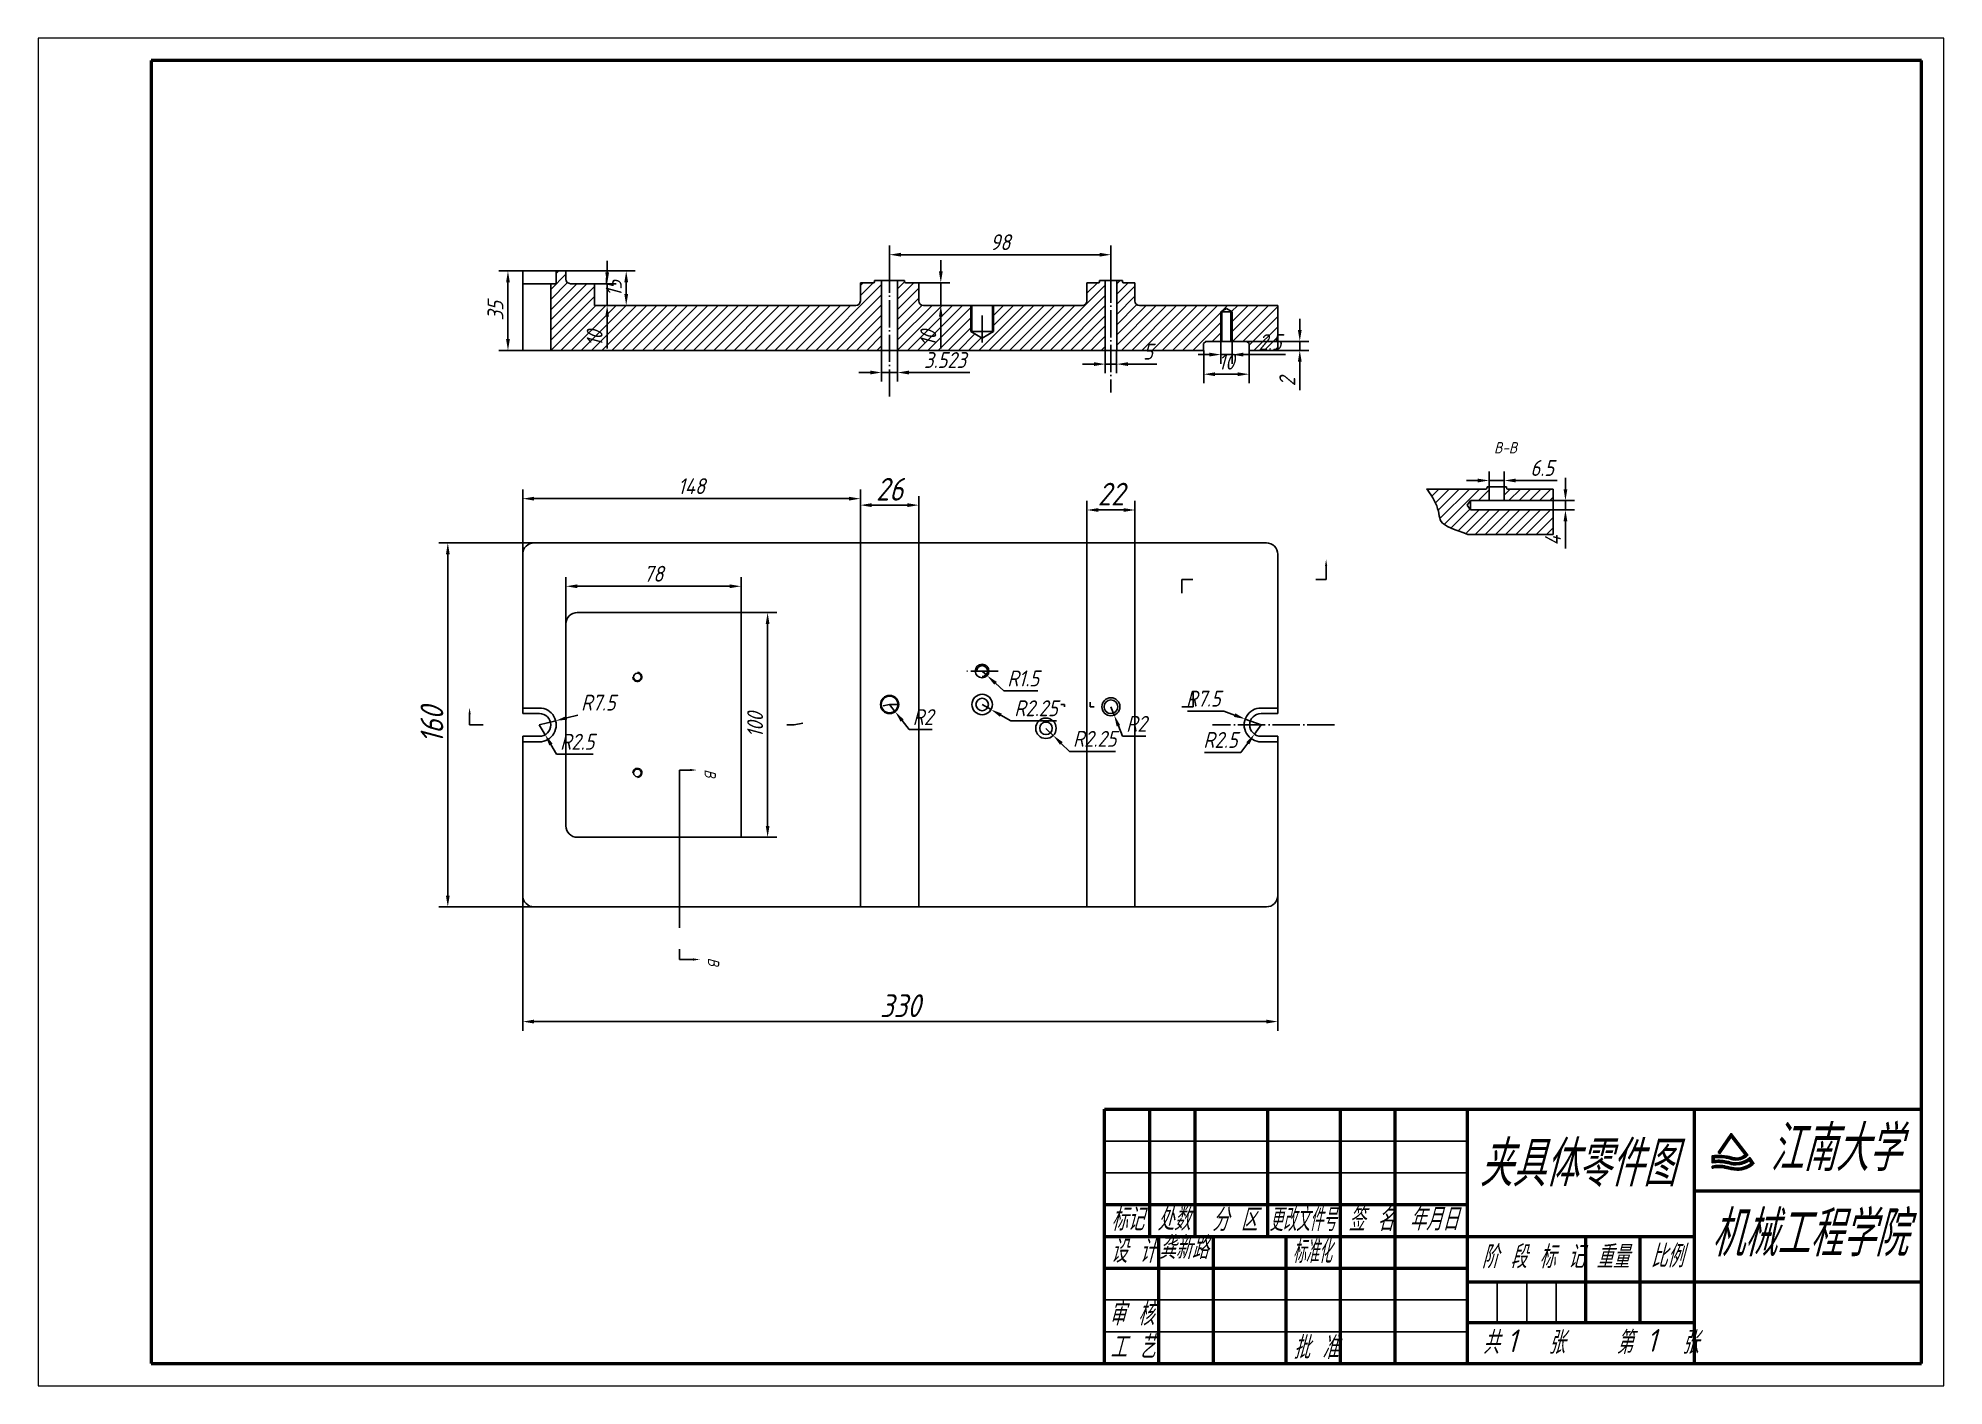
# Paper-space layout '布局1' of a CAD drawing. Header units: millimetres. Extents: x -81 to 339, y -51 to 246.
# The model-space entities are those that its viewports show. They can reach past a viewport. Long polylines and large blocks are cut down to what shows.
import ezdxf
from ezdxf.enums import TextEntityAlignment as Align

# ---------------------------------------------------------------- set-up
doc = ezdxf.new("R2010")
doc.units = ezdxf.units.MM
for name, pattern in [('CENTER', [50.8, 31.75, -6.35, 6.35, -6.35]), ('双点画线-25', [8.5, 6, -0.75, 0.125, -0.75, 0.125, -0.75]), ('点画线-25', [7.625, 6, -0.75, 0.125, -0.75])]:
    doc.linetypes.add(name, pattern=pattern)
for name, color, linetype, lineweight in [('中心线', 1, 'CENTER', 15), ('分面线', 4, 'Continuous', 50), ('剖面符号', 6, 'Continuous', 25), ('图框标题栏-文字', 4, 'Continuous', 25), ('图框标题栏-粗实线', 7, 'Continuous', 50), ('图框标题栏-细实线', 3, 'Continuous', 25), ('尺寸', 2, 'Continuous', 25), ('文字及注释', 4, 'Continuous', 25), ('波浪线', 3, 'Continuous', 25), ('粗实线', 7, 'Continuous', 50), ('细双点画线', 6, '双点画线-25', 25), ('细实线', 3, 'Continuous', 25), ('细点画线', 1, '点画线-25', 25)]:
    doc.layers.add(name, color=color, linetype=linetype, lineweight=lineweight)
doc.styles.add('工程字体', font='gbeitc.shx', dxfattribs={"bigfont": 'gbcbig.shx'})
doc.dimstyles.new('国标', dxfattribs={"dimtxt": 3.5, "dimasz": 2.5, "dimexe": 2, "dimexo": 0, "dimgap": 1, "dimtad": 1, "dimdec": 3, "dimdsep": 46, "dimtxsty": '工程字体', "dimcen": 2.5, "dimclrd": 256, "dimclre": 256, "dimclrt": 256, "dimazin": 2, "dimtm": 1e-09, "dimtfac": 0.7, "dimtdec": 3, "dimtmove": 0, "dimatfit": 2, "dimfxl": 2, "dimlwd": -1, "dimlwe": -1, "dimarcsym": 0})
doc.dimstyles.new('国标$4', dxfattribs={"dimtxt": 3.5, "dimasz": 2.5, "dimexe": 2, "dimexo": 0, "dimgap": 1, "dimtad": 1, "dimtoh": 1, "dimdec": 3, "dimdsep": 46, "dimtxsty": '工程字体', "dimcen": 2.5, "dimclrd": 256, "dimclre": 256, "dimclrt": 256, "dimazin": 2, "dimtm": 1e-09, "dimtfac": 0.7, "dimtdec": 3, "dimtmove": 0, "dimatfit": 2, "dimfxl": 2, "dimlwd": -1, "dimlwe": -1, "dimarcsym": 0})

psp = doc.layouts.new('布局1')

msp = doc.modelspace()

# ---------------------------------------------------------------- texts
at = {"layer": '图框标题栏-文字', "style": '工程字体'}
for s, p in [('标记', (236.4239, 34.2605)), ('处数', (246.6298, 34.2775)), ('分 区', (258.6714, 34.159)), ('签 名', (288.6942, 34.1856)), ('年月日', (302.1539, 34.2967)), ('设 计', (236.3665, 27.2036)), ('阶 段 标 记', (318.0766, 25.9853)), ('重量', (343.3232, 25.9993)), ('比例', (355.3068, 26.1497)), ('审 核', (235.9902, 13.3764)), ('第    张', (347.7605, 7.1248)), ('工 艺', (236.2357, 6.1349)), ('批 准', (276.5974, 6.0133)), ('共    张', (318.3289, 7.1248))]:
    msp.add_text(s, height=5, dxfattribs=at).set_placement(p)
for s, width, p, p2 in [('更改文件号', 0.828151, (271.3148, 34.154), (286.0205, 34.154)), ('标准化', 0.811288, (276.4157, 27.1349), (285.0506, 27.1349))]:
    msp.add_text(s, height=5, dxfattribs=dict(at, width=width)).set_placement(p, p2, align=Align.FIT)
at = {"layer": '图框标题栏-文字', "insert": (381.5665, 57.3647), "char_height": 10, "width": 33.809156, "attachment_point": 1, "style": '工程字体'}
msp.add_mtext('江南大学', dxfattribs=at)
at = {"layer": '文字及注释', "lineweight": -3, "attachment_point": 1, "style": '工程字体'}
for s, insert, char_height, width in [('B-B', (320.8, 207.95), 2.5, 14.375), ('夹具体零件图', (317.55, 54), 10, 50), ('机械工程学院', (368.6, 38.6), 10, 50), ('龚新路', (247, 33), 5, 12), ('1', (323.65, 12.5), 5, 3.3), ('1', (354.45, 12.5917), 5, 3.3)]:
    msp.add_mtext(s, dxfattribs=dict(at, insert=insert, char_height=char_height, width=width))
at = {"layer": '文字及注释', "lineweight": -3, "char_height": 2.5, "width": 5, "attachment_point": 1, "rotation": 270, "style": '工程字体'}
for insert in [(149.394, 135.8859), (150.1398, 94.3901)]:
    msp.add_mtext('B', dxfattribs=dict(at, insert=insert))

# ---------------------------------------------------------------- blocks, each defined once
blk = doc.blocks.new('*D32')
at = {"layer": 'Defpoints', "color": 0, "lineweight": -3}
for p in [(110.5, 145.65), (111.78, 143.5)]:
    blk.add_point(p, dxfattribs=at)
at = {"layer": '尺寸'}
for p, q in [((110.5, 145.65), (111.78, 143.5)), ((113.05, 141.34), (114.32, 139.19)), ((114.32, 139.19), (122.39, 139.19))]:
    blk.add_line(p, q, dxfattribs=at)
at = {"layer": '尺寸', "lineweight": -3}
blk.add_solid([(113.41, 141.56), (112.69, 141.13), (111.78, 143.5)], dxfattribs=at)
at = {"layer": '尺寸', "lineweight": -3, "insert": (118.85, 141.94), "char_height": 3.5, "attachment_point": 5, "style": '工程字体'}
blk.add_mtext('R2.5', dxfattribs=at)
blk = doc.blocks.new('*D33')
at = {"layer": 'Defpoints', "color": 0, "lineweight": -3}
for p in [(110.5, 145.65), (114.11, 146.57)]:
    blk.add_point(p, dxfattribs=at)
at = {"layer": '尺寸'}
for p, q in [((116.53, 147.19), (118.95, 147.81)), ((110.5, 145.65), (114.11, 146.57))]:
    blk.add_line(p, q, dxfattribs=at)
at = {"layer": '尺寸', "lineweight": -3}
blk.add_solid([(116.43, 147.6), (116.63, 146.79), (114.11, 146.57)], dxfattribs=at)
at = {"layer": '尺寸', "lineweight": -3, "insert": (123.49, 150.56), "char_height": 3.5, "attachment_point": 5, "style": '工程字体'}
blk.add_mtext('R7.5', dxfattribs=at)
blk = doc.blocks.new('*D34')
at = {"layer": 'Defpoints', "color": 0, "lineweight": -3}
for p in [(268.02, 143.63), (269.49, 145.65)]:
    blk.add_point(p, dxfattribs=at)
at = {"layer": '尺寸'}
for p, q in [((269.49, 145.65), (268.02, 143.63)), ((265.07, 139.59), (257, 139.59)), ((266.55, 141.61), (265.07, 139.59))]:
    blk.add_line(p, q, dxfattribs=at)
at = {"layer": '尺寸', "lineweight": -3}
blk.add_solid([(266.21, 141.85), (266.88, 141.36), (268.02, 143.63)], dxfattribs=at)
at = {"layer": '尺寸', "lineweight": -3, "insert": (260.54, 142.34), "char_height": 3.5, "attachment_point": 5, "style": '工程字体'}
blk.add_mtext('R2.5', dxfattribs=at)
blk = doc.blocks.new('*D35')
at = {"layer": 'Defpoints', "color": 0, "lineweight": -3}
for p in [(266, 146.94), (269.49, 145.65)]:
    blk.add_point(p, dxfattribs=at)
at = {"layer": '尺寸'}
for p, q in [((261.32, 148.69), (253.25, 148.69)), ((263.66, 147.81), (261.32, 148.69)), ((269.49, 145.65), (266, 146.94))]:
    blk.add_line(p, q, dxfattribs=at)
at = {"layer": '尺寸', "lineweight": -3}
blk.add_solid([(263.81, 148.21), (263.52, 147.42), (266, 146.94)], dxfattribs=at)
at = {"layer": '尺寸', "lineweight": -3, "insert": (256.78, 151.44), "char_height": 3.5, "attachment_point": 5, "style": '工程字体'}
blk.add_mtext('R7.5', dxfattribs=at)
blk = doc.blocks.new('*D36')
at = {"layer": 'Defpoints', "color": 0, "lineweight": -3}
for p in [(109.34, 185.73), (90.34, 105.57), (109.34, 105.57)]:
    blk.add_point(p, dxfattribs=at)
at = {"layer": '尺寸'}
for p, q in [((109.34, 185.73), (88.34, 185.73)), ((90.34, 183.23), (90.34, 108.07)), ((109.34, 105.57), (88.34, 105.57))]:
    blk.add_line(p, q, dxfattribs=at)
at = {"layer": '尺寸', "lineweight": -3}
for points in [[(89.93, 183.23), (90.76, 183.23), (90.34, 185.73)], [(89.93, 108.07), (90.76, 108.07), (90.34, 105.57)]]:
    blk.add_solid(points, dxfattribs=at)
at = {"layer": '尺寸', "lineweight": -3, "insert": (86.84, 145.65), "char_height": 3.5, "attachment_point": 5, "rotation": 90, "style": '工程字体'}
blk.add_mtext('{\\H1.4286x;160}', dxfattribs=at)
blk = doc.blocks.new('*D37')
at = {"layer": 'Defpoints', "color": 0, "lineweight": -3}
for p in [(106.84, 108.07), (273.16, 108.07), (273.16, 80.31)]:
    blk.add_point(p, dxfattribs=at)
at = {"layer": '尺寸'}
for p, q in [((106.84, 108.07), (106.84, 78.31)), ((273.16, 108.07), (273.16, 78.31)), ((109.34, 80.31), (270.66, 80.31))]:
    blk.add_line(p, q, dxfattribs=at)
at = {"layer": '尺寸', "lineweight": -3}
for points in [[(109.34, 80.73), (109.34, 79.89), (106.84, 80.31)], [(270.66, 80.73), (270.66, 79.89), (273.16, 80.31)]]:
    blk.add_solid(points, dxfattribs=at)
at = {"layer": '尺寸', "lineweight": -3, "insert": (190, 83.81), "char_height": 3.5, "attachment_point": 5, "style": '工程字体'}
blk.add_mtext('{\\H1.4286x;330}', dxfattribs=at)
blk = doc.blocks.new('*D38')
at = {"layer": 'Defpoints', "color": 0, "lineweight": -3}
for p in [(194.1, 194.06), (181.22, 185.73), (194.1, 185.78)]:
    blk.add_point(p, dxfattribs=at)
at = {"layer": '尺寸'}
for p, q in [((181.22, 185.73), (181.22, 196.06)), ((183.72, 194.06), (191.6, 194.06)), ((194.1, 185.78), (194.1, 196.06))]:
    blk.add_line(p, q, dxfattribs=at)
at = {"layer": '尺寸', "lineweight": -3}
for points in [[(183.72, 194.48), (183.72, 193.64), (181.22, 194.06)], [(191.6, 194.48), (191.6, 193.64), (194.1, 194.06)]]:
    blk.add_solid(points, dxfattribs=at)
at = {"layer": '尺寸', "lineweight": -3, "insert": (187.66, 197.56), "char_height": 3.5, "attachment_point": 5, "style": '工程字体'}
blk.add_mtext('{\\H1.4286x;26}', dxfattribs=at)
blk = doc.blocks.new('*D39')
at = {"layer": 'Defpoints', "color": 0, "lineweight": -3}
for p in [(241.71, 192.99), (231.13, 185.73), (241.71, 185.73)]:
    blk.add_point(p, dxfattribs=at)
at = {"layer": '尺寸'}
for p, q in [((231.13, 185.73), (231.13, 194.99)), ((241.71, 185.73), (241.71, 194.99)), ((233.63, 192.99), (239.21, 192.99))]:
    blk.add_line(p, q, dxfattribs=at)
at = {"layer": '尺寸', "lineweight": -3}
for points in [[(233.63, 193.4), (233.63, 192.57), (231.13, 192.99)], [(239.21, 193.4), (239.21, 192.57), (241.71, 192.99)]]:
    blk.add_solid(points, dxfattribs=at)
at = {"layer": '尺寸', "lineweight": -3, "insert": (236.42, 196.49), "char_height": 3.5, "attachment_point": 5, "style": '工程字体'}
blk.add_mtext('{\\H1.4286x;22}', dxfattribs=at)
blk = doc.blocks.new('*D57')
at = {"layer": 'Defpoints', "color": 0, "lineweight": -3}
for p in [(106.84, 245.64), (103.59, 228.13), (106.84, 228.13)]:
    blk.add_point(p, dxfattribs=at)
at = {"layer": '尺寸'}
for p, q in [((106.84, 245.64), (101.59, 245.64)), ((103.59, 243.14), (103.59, 230.63)), ((106.84, 228.13), (101.59, 228.13))]:
    blk.add_line(p, q, dxfattribs=at)
at = {"layer": '尺寸', "lineweight": -3}
for points in [[(103.18, 243.14), (104.01, 243.14), (103.59, 245.64)], [(103.18, 230.63), (104.01, 230.63), (103.59, 228.13)]]:
    blk.add_solid(points, dxfattribs=at)
at = {"layer": '尺寸', "lineweight": -3, "insert": (100.84, 236.88), "char_height": 3.5, "attachment_point": 5, "rotation": 90, "style": '工程字体'}
blk.add_mtext('35', dxfattribs=at)
blk = doc.blocks.new('*D58')
at = {"layer": 'Defpoints', "color": 0, "lineweight": -3}
for p in [(187.66, 150.15), (188.89, 148.57)]:
    blk.add_point(p, dxfattribs=at)
at = {"layer": '尺寸'}
for p, q in [((187.66, 150.15), (188.89, 148.57)), ((190.43, 146.6), (191.96, 144.63)), ((191.96, 144.63), (197.05, 144.63))]:
    blk.add_line(p, q, dxfattribs=at)
at = {"layer": '尺寸', "lineweight": -3}
blk.add_solid([(190.75, 146.86), (190.1, 146.34), (188.89, 148.57)], dxfattribs=at)
at = {"layer": '尺寸', "lineweight": -3, "insert": (195, 147.38), "char_height": 3.5, "attachment_point": 5, "style": '工程字体'}
blk.add_mtext('R2', dxfattribs=at)
blk = doc.blocks.new('*D59')
at = {"layer": 'Defpoints', "color": 0, "lineweight": -3}
for p in [(208.05, 150.15), (210, 149.04)]:
    blk.add_point(p, dxfattribs=at)
at = {"layer": '尺寸'}
for p, q in [((208.05, 150.15), (210, 149.04)), ((212.17, 147.8), (214.35, 146.57)), ((214.35, 146.57), (224.46, 146.57))]:
    blk.add_line(p, q, dxfattribs=at)
at = {"layer": '尺寸', "lineweight": -3}
blk.add_solid([(212.38, 148.16), (211.97, 147.44), (210, 149.04)], dxfattribs=at)
at = {"layer": '尺寸', "lineweight": -3, "insert": (219.91, 149.32), "char_height": 3.5, "attachment_point": 5, "style": '工程字体'}
blk.add_mtext('R2.25', dxfattribs=at)
blk = doc.blocks.new('*D60')
at = {"layer": 'Defpoints', "color": 0, "lineweight": -3}
for p in [(222.1, 144.9), (223.71, 143.33)]:
    blk.add_point(p, dxfattribs=at)
at = {"layer": '尺寸'}
for p, q in [((222.1, 144.9), (223.71, 143.33)), ((225.49, 141.58), (227.28, 139.83)), ((227.28, 139.83), (237.39, 139.83))]:
    blk.add_line(p, q, dxfattribs=at)
at = {"layer": '尺寸', "lineweight": -3}
blk.add_solid([(225.78, 141.88), (225.2, 141.28), (223.71, 143.33)], dxfattribs=at)
at = {"layer": '尺寸', "lineweight": -3, "insert": (232.84, 142.58), "char_height": 3.5, "attachment_point": 5, "style": '工程字体'}
blk.add_mtext('R2.25', dxfattribs=at)
blk = doc.blocks.new('*D61')
at = {"layer": 'Defpoints', "color": 0, "lineweight": -3}
for p in [(236.41, 149.65), (237.14, 147.79)]:
    blk.add_point(p, dxfattribs=at)
at = {"layer": '尺寸'}
for p, q in [((236.41, 149.65), (237.14, 147.79)), ((238.06, 145.46), (238.98, 143.14)), ((238.98, 143.14), (244.07, 143.14))]:
    blk.add_line(p, q, dxfattribs=at)
at = {"layer": '尺寸', "lineweight": -3}
blk.add_solid([(238.45, 145.62), (237.68, 145.31), (237.14, 147.79)], dxfattribs=at)
at = {"layer": '尺寸', "lineweight": -3, "insert": (242.02, 145.89), "char_height": 3.5, "attachment_point": 5, "style": '工程字体'}
blk.add_mtext('R2', dxfattribs=at)
blk = doc.blocks.new('*D62')
at = {"layer": 'Defpoints', "color": 0, "lineweight": -3}
for p in [(208.05, 157.52), (209.15, 156.51)]:
    blk.add_point(p, dxfattribs=at)
at = {"layer": '尺寸'}
for p, q in [((208.05, 157.52), (209.15, 156.51)), ((211, 154.82), (212.85, 153.14)), ((212.85, 153.14), (220.34, 153.14))]:
    blk.add_line(p, q, dxfattribs=at)
at = {"layer": '尺寸', "lineweight": -3}
blk.add_solid([(211.28, 155.13), (210.72, 154.51), (209.15, 156.51)], dxfattribs=at)
at = {"layer": '尺寸', "lineweight": -3, "insert": (217.09, 155.89), "char_height": 3.5, "attachment_point": 5, "style": '工程字体'}
blk.add_mtext('R1.5', dxfattribs=at)
blk = doc.blocks.new('*D63')
at = {"layer": 'Defpoints', "color": 0, "lineweight": -3}
for p in [(154.94, 176.19), (116.37, 165.24), (154.94, 165.24)]:
    blk.add_point(p, dxfattribs=at)
at = {"layer": '尺寸'}
for p, q in [((116.37, 165.24), (116.37, 178.19)), ((154.94, 165.24), (154.94, 178.19)), ((118.87, 176.19), (152.44, 176.19))]:
    blk.add_line(p, q, dxfattribs=at)
at = {"layer": '尺寸', "lineweight": -3}
for points in [[(118.87, 176.6), (118.87, 175.77), (116.37, 176.19)], [(152.44, 176.6), (152.44, 175.77), (154.94, 176.19)]]:
    blk.add_solid(points, dxfattribs=at)
at = {"layer": '尺寸', "lineweight": -3, "insert": (135.66, 178.94), "char_height": 3.5, "attachment_point": 5, "style": '工程字体'}
blk.add_mtext('78', dxfattribs=at)
blk = doc.blocks.new('*D64')
at = {"layer": 'Defpoints', "color": 0, "lineweight": -3}
for p in [(154.94, 170.39), (154.94, 120.91), (160.79, 120.91)]:
    blk.add_point(p, dxfattribs=at)
at = {"layer": '尺寸'}
for p, q in [((154.94, 170.39), (162.79, 170.39)), ((160.79, 167.89), (160.79, 123.41)), ((154.94, 120.91), (162.79, 120.91))]:
    blk.add_line(p, q, dxfattribs=at)
at = {"layer": '尺寸', "lineweight": -3}
for points in [[(160.38, 167.89), (161.21, 167.89), (160.79, 170.39)], [(160.38, 123.41), (161.21, 123.41), (160.79, 120.91)]]:
    blk.add_solid(points, dxfattribs=at)
at = {"layer": '尺寸', "lineweight": -3, "insert": (158.04, 145.65), "char_height": 3.5, "attachment_point": 5, "rotation": 90, "style": '工程字体'}
blk.add_mtext('100', dxfattribs=at)
blk = doc.blocks.new('*D66')
at = {"layer": 'Defpoints', "color": 0, "lineweight": -3}
for p in [(181.22, 195.49), (181.22, 185.73), (106.84, 183.23)]:
    blk.add_point(p, dxfattribs=at)
at = {"layer": '尺寸'}
for p, q in [((106.84, 183.23), (106.84, 197.49)), ((181.22, 185.73), (181.22, 197.49)), ((109.34, 195.49), (178.72, 195.49))]:
    blk.add_line(p, q, dxfattribs=at)
at = {"layer": '尺寸', "lineweight": -3}
for points in [[(109.34, 195.9), (109.34, 195.07), (106.84, 195.49)], [(178.72, 195.9), (178.72, 195.07), (181.22, 195.49)]]:
    blk.add_solid(points, dxfattribs=at)
at = {"layer": '尺寸', "lineweight": -3, "insert": (144.03, 198.24), "char_height": 3.5, "attachment_point": 5, "style": '工程字体'}
blk.add_mtext('148', dxfattribs=at)
blk = doc.blocks.new('*D67')
at = {"layer": 'Defpoints', "color": 0, "lineweight": -3}
for p in [(185.9, 228.13), (189.42, 228.13), (189.42, 223.27)]:
    blk.add_point(p, dxfattribs=at)
at = {"layer": '尺寸'}
for p, q in [((185.9, 228.13), (185.9, 221.27)), ((189.42, 228.13), (189.42, 221.27)), ((183.4, 223.27), (180.9, 223.27)), ((185.9, 223.27), (189.42, 223.27)), ((191.92, 223.27), (205.32, 223.27))]:
    blk.add_line(p, q, dxfattribs=at)
at = {"layer": '尺寸', "lineweight": -3}
for points in [[(183.4, 223.69), (183.4, 222.85), (185.9, 223.27)], [(191.92, 223.69), (191.92, 222.85), (189.42, 223.27)]]:
    blk.add_solid(points, dxfattribs=at)
at = {"layer": '尺寸', "lineweight": -3, "insert": (199.87, 226.02), "char_height": 3.5, "attachment_point": 5, "style": '工程字体'}
blk.add_mtext('3.523', dxfattribs=at)
blk = doc.blocks.new('*D68')
at = {"layer": 'Defpoints', "color": 0, "lineweight": -3}
for p in [(256.85, 228.13), (266.85, 228.13), (266.85, 222.9)]:
    blk.add_point(p, dxfattribs=at)
at = {"layer": '尺寸'}
for p, q in [((256.85, 228.13), (256.85, 220.9)), ((266.85, 228.13), (266.85, 220.9)), ((259.35, 222.9), (264.35, 222.9))]:
    blk.add_line(p, q, dxfattribs=at)
at = {"layer": '尺寸', "lineweight": -3}
for points in [[(259.35, 223.31), (259.35, 222.48), (256.85, 222.9)], [(264.35, 223.31), (264.35, 222.48), (266.85, 222.9)]]:
    blk.add_solid(points, dxfattribs=at)
at = {"layer": '尺寸', "lineweight": -3, "insert": (261.85, 225.65), "char_height": 3.5, "attachment_point": 5, "style": '工程字体'}
blk.add_mtext('10', dxfattribs=at)
blk = doc.blocks.new('*D69')
at = {"layer": 'Defpoints', "color": 0, "lineweight": -3}
for p in [(266.35, 230.13), (266.85, 228.13), (278.02, 228.13)]:
    blk.add_point(p, dxfattribs=at)
at = {"layer": '尺寸'}
for p, q in [((278.02, 232.63), (278.02, 235.13)), ((266.35, 230.13), (280.02, 230.13)), ((266.85, 228.13), (280.02, 228.13)), ((278.02, 230.13), (278.02, 228.13)), ((278.02, 225.63), (278.02, 219.38))]:
    blk.add_line(p, q, dxfattribs=at)
at = {"layer": '尺寸', "lineweight": -3}
for points in [[(277.6, 232.63), (278.44, 232.63), (278.02, 230.13)], [(277.6, 225.63), (278.44, 225.63), (278.02, 228.13)]]:
    blk.add_solid(points, dxfattribs=at)
at = {"layer": '尺寸', "lineweight": -3, "insert": (275.27, 221.25), "char_height": 3.5, "attachment_point": 5, "rotation": 90, "style": '工程字体'}
blk.add_mtext('2', dxfattribs=at)
blk = doc.blocks.new('*D70')
at = {"layer": 'Defpoints', "color": 0, "lineweight": -3}
for p in [(260.6, 230.13), (263.1, 230.13), (263.1, 227.22)]:
    blk.add_point(p, dxfattribs=at)
at = {"layer": '尺寸'}
for p, q in [((258.1, 227.22), (255.6, 227.22)), ((260.6, 230.13), (260.6, 225.22)), ((260.6, 227.22), (263.1, 227.22)), ((263.1, 230.13), (263.1, 225.22)), ((265.6, 227.22), (274.84, 227.22))]:
    blk.add_line(p, q, dxfattribs=at)
at = {"layer": '尺寸', "lineweight": -3}
for points in [[(258.1, 227.64), (258.1, 226.8), (260.6, 227.22)], [(265.6, 227.64), (265.6, 226.8), (263.1, 227.22)]]:
    blk.add_solid(points, dxfattribs=at)
at = {"layer": '尺寸', "lineweight": -3, "insert": (271.47, 229.97), "char_height": 3.5, "attachment_point": 5, "style": '工程字体'}
blk.add_mtext('2.5', dxfattribs=at)
blk = doc.blocks.new('*D71')
at = {"layer": 'Defpoints', "color": 0, "lineweight": -3}
for p in [(235.16, 228.13), (237.68, 228.13), (237.68, 225.12)]:
    blk.add_point(p, dxfattribs=at)
at = {"layer": '尺寸'}
for p, q in [((235.16, 228.13), (235.16, 223.12)), ((237.68, 228.13), (237.68, 223.12)), ((232.66, 225.12), (230.16, 225.12)), ((235.16, 225.12), (237.68, 225.12)), ((240.18, 225.12), (246.51, 225.12))]:
    blk.add_line(p, q, dxfattribs=at)
at = {"layer": '尺寸', "lineweight": -3}
for points in [[(232.66, 225.54), (232.66, 224.7), (235.16, 225.12)], [(240.18, 225.54), (240.18, 224.7), (237.68, 225.12)]]:
    blk.add_solid(points, dxfattribs=at)
at = {"layer": '尺寸', "lineweight": -3, "insert": (244.59, 227.87), "char_height": 3.5, "attachment_point": 5, "style": '工程字体'}
blk.add_mtext('5', dxfattribs=at)
blk = doc.blocks.new('*D72')
at = {"layer": 'Defpoints', "color": 0, "lineweight": -3}
for p in [(116.37, 245.64), (122.65, 238.04), (129.64, 238.04)]:
    blk.add_point(p, dxfattribs=at)
at = {"layer": '尺寸'}
for p, q in [((116.37, 245.64), (131.64, 245.64)), ((129.64, 243.14), (129.64, 240.54)), ((122.65, 238.04), (131.64, 238.04))]:
    blk.add_line(p, q, dxfattribs=at)
at = {"layer": '尺寸', "lineweight": -3}
for points in [[(129.23, 243.14), (130.06, 243.14), (129.64, 245.64)], [(129.23, 240.54), (130.06, 240.54), (129.64, 238.04)]]:
    blk.add_solid(points, dxfattribs=at)
at = {"layer": '尺寸', "lineweight": -3, "insert": (126.89, 241.84), "char_height": 3.5, "attachment_point": 5, "rotation": 90, "style": '工程字体'}
blk.add_mtext('15', dxfattribs=at)
blk = doc.blocks.new('*D73')
at = {"layer": 'Defpoints', "color": 0, "lineweight": -3}
for p in [(122.65, 242.84), (122.65, 238.04), (125.44, 238.04)]:
    blk.add_point(p, dxfattribs=at)
at = {"layer": '尺寸'}
for p, q in [((125.44, 245.34), (125.44, 247.84)), ((122.65, 242.84), (127.44, 242.84)), ((125.44, 242.84), (125.44, 238.04)), ((122.65, 238.04), (127.44, 238.04)), ((125.44, 235.54), (125.44, 228.56))]:
    blk.add_line(p, q, dxfattribs=at)
at = {"layer": '尺寸', "lineweight": -3}
for points in [[(125.03, 245.34), (125.86, 245.34), (125.44, 242.84)], [(125.03, 235.54), (125.86, 235.54), (125.44, 238.04)]]:
    blk.add_solid(points, dxfattribs=at)
at = {"layer": '尺寸', "lineweight": -3, "insert": (122.69, 230.8), "char_height": 3.5, "attachment_point": 5, "rotation": 90, "style": '工程字体'}
blk.add_mtext('10', dxfattribs=at)
blk = doc.blocks.new('*D74')
at = {"layer": 'Defpoints', "color": 0, "lineweight": -3}
for p in [(194.1, 243.04), (195.1, 238.04), (198.94, 238.04)]:
    blk.add_point(p, dxfattribs=at)
at = {"layer": '尺寸'}
for p, q in [((198.94, 245.54), (198.94, 248.04)), ((194.1, 243.04), (200.94, 243.04)), ((198.94, 243.04), (198.94, 238.04)), ((195.1, 238.04), (200.94, 238.04)), ((198.94, 235.54), (198.94, 228.56))]:
    blk.add_line(p, q, dxfattribs=at)
at = {"layer": '尺寸', "lineweight": -3}
for points in [[(198.53, 245.54), (199.36, 245.54), (198.94, 243.04)], [(198.53, 235.54), (199.36, 235.54), (198.94, 238.04)]]:
    blk.add_solid(points, dxfattribs=at)
at = {"layer": '尺寸', "lineweight": -3, "insert": (196.19, 230.8), "char_height": 3.5, "attachment_point": 5, "rotation": 90, "style": '工程字体'}
blk.add_mtext('10', dxfattribs=at)
blk = doc.blocks.new('*D77')
at = {"layer": 'Defpoints', "color": 0, "lineweight": -3}
for p in [(236.42, 249.22), (187.66, 246.85), (236.42, 244.62)]:
    blk.add_point(p, dxfattribs=at)
at = {"layer": '尺寸'}
for p, q in [((187.66, 246.85), (187.66, 251.22)), ((190.16, 249.22), (233.92, 249.22)), ((236.42, 244.62), (236.42, 251.22))]:
    blk.add_line(p, q, dxfattribs=at)
at = {"layer": '尺寸', "lineweight": -3}
for points in [[(190.16, 249.64), (190.16, 248.8), (187.66, 249.22)], [(233.92, 249.64), (233.92, 248.8), (236.42, 249.22)]]:
    blk.add_solid(points, dxfattribs=at)
at = {"layer": '尺寸', "lineweight": -3, "insert": (212.04, 251.97), "char_height": 3.5, "attachment_point": 5, "style": '工程字体'}
blk.add_mtext('98', dxfattribs=at)
blk = doc.blocks.new('*D82')
at = {"layer": 'Defpoints', "color": 0, "lineweight": -3}
for p in [(333.82, 195.07), (333.82, 193), (336.54, 193)]:
    blk.add_point(p, dxfattribs=at)
at = {"layer": '尺寸'}
for p, q in [((336.54, 197.57), (336.54, 200.07)), ((333.82, 195.07), (338.54, 195.07)), ((336.54, 195.07), (336.54, 193)), ((333.82, 193), (338.54, 193)), ((336.54, 190.5), (336.54, 184.54))]:
    blk.add_line(p, q, dxfattribs=at)
at = {"layer": '尺寸', "lineweight": -3}
for points in [[(336.13, 197.57), (336.96, 197.57), (336.54, 195.07)], [(336.13, 190.5), (336.96, 190.5), (336.54, 193)]]:
    blk.add_solid(points, dxfattribs=at)
at = {"layer": '尺寸', "lineweight": -3, "insert": (333.79, 186.27), "char_height": 3.5, "attachment_point": 5, "rotation": 90, "style": '工程字体'}
blk.add_mtext('4', dxfattribs=at)
blk = doc.blocks.new('*D83')
at = {"layer": 'Defpoints', "color": 0, "lineweight": -3}
for p in [(319.74, 198.09), (323.07, 199.49), (323.07, 198.09)]:
    blk.add_point(p, dxfattribs=at)
at = {"layer": '尺寸'}
for p, q in [((317.24, 199.49), (314.74, 199.49)), ((319.74, 198.09), (319.74, 201.49)), ((319.74, 199.49), (323.07, 199.49)), ((323.07, 198.09), (323.07, 201.49)), ((325.57, 199.49), (334.74, 199.49))]:
    blk.add_line(p, q, dxfattribs=at)
at = {"layer": '尺寸', "lineweight": -3}
for points in [[(317.24, 199.9), (317.24, 199.07), (319.74, 199.49)], [(325.57, 199.9), (325.57, 199.07), (323.07, 199.49)]]:
    blk.add_solid(points, dxfattribs=at)
at = {"layer": '尺寸', "lineweight": -3, "insert": (331.41, 202.24), "char_height": 3.5, "attachment_point": 5, "style": '工程字体'}
blk.add_mtext('6.5', dxfattribs=at)

# ---------------------------------------------------------------- dimensions: what is measured, and where the dimension line sits
at = {"layer": '尺寸', "lineweight": -3}
for base, p1, p2, text, picture, middle in [((236.4218, 249.2207), (187.6602, 246.8457), (236.4218, 244.6207), '98', '*D77', (212.041, 251.9707)), ((237.6835, 225.1207), (235.1602, 228.1284), (237.6835, 228.1284), '5', '*D71', (244.5949, 227.8707)), ((323.0736, 199.4859), (319.7402, 198.0859), (323.0736, 198.0859), '6.5', '*D83', (331.4069, 202.2359)), ((181.218, 195.4859), (106.838, 183.2285), (181.218, 185.7285), '148', '*D66', (144.028, 198.2359)), ((194.1023, 194.0609), (181.218, 185.7285), (194.1023, 185.7828), '{\\H1.4286x;26}', '*D38', (187.6602, 197.561)), ((241.7112, 192.9859), (231.1324, 185.7285), (241.7112, 185.7285), '{\\H1.4286x;22}', '*D39', (236.4218, 196.486)), ((154.9406, 176.1859), (116.3709, 165.2359), (154.9406, 165.2359), '78', '*D63', (135.6558, 178.9359)), ((273.157, 80.3109), (106.838, 108.0718), (273.157, 108.0718), '{\\H1.4286x;330}', '*D37', (189.9975, 83.811))]:
    dim = msp.add_linear_dim(base=base, p1=p1, p2=p2, text=text, dimstyle='国标', dxfattribs=at)
    dim.commit()
    dim.dimension.update_dxf_attribs({"geometry": picture, "text_midpoint": middle})
for base, p1, p2, text, picture, middle in [((125.444, 238.0383), (122.6481, 242.8382), (122.6481, 238.0383), '10', '*D73', (122.694, 230.7988)), ((198.944, 238.0383), (194.1023, 243.0356), (195.1023, 238.0383), '10', '*D74', (196.194, 230.7988)), ((103.594, 228.1284), (106.838, 245.6372), (106.838, 228.1284), '35', '*D57', (100.844, 236.8828)), ((129.644, 238.0383), (116.3709, 245.6372), (122.6481, 238.0383), '15', '*D72', (126.894, 241.8378)), ((336.544, 192.9966), (333.819, 195.0659), (333.819, 192.9966), '4', '*D82', (333.794, 186.2675)), ((160.794, 120.9067), (154.9406, 170.3936), (154.9406, 120.9067), '100', '*D64', (158.044, 145.6502))]:
    dim = msp.add_linear_dim(base=base, p1=p1, p2=p2, angle=90, text=text, dimstyle='国标', dxfattribs=at)
    dim.commit()
    dim.dimension.update_dxf_attribs({"geometry": picture, "text_midpoint": middle})
dim = msp.add_linear_dim(base=(278.019, 228.1284), p1=(266.3457, 230.1284), p2=(266.8457, 228.1284), angle=90, dimstyle='国标', dxfattribs=at)
dim.commit()
dim.dimension.update_dxf_attribs({"geometry": '*D69', "text_midpoint": (275.269, 221.2534)})
for base, p1, p2, picture, middle in [((263.0957, 227.2207), (260.5957, 230.1284), (263.0957, 230.1284), '*D70', (271.4655, 229.9707)), ((189.4218, 223.2707), (185.8985, 228.1284), (189.4218, 228.1284), '*D67', (199.8697, 226.0207)), ((266.8457, 222.8957), (256.8457, 228.1284), (266.8457, 228.1284), '*D68', (261.8457, 225.6457))]:
    dim = msp.add_linear_dim(base=base, p1=p1, p2=p2, dimstyle='国标', dxfattribs=at)
    dim.commit()
    dim.dimension.update_dxf_attribs({"geometry": picture, "text_midpoint": middle})
dim = msp.add_linear_dim(base=(90.344, 105.5718), p1=(109.338, 185.7285), p2=(109.338, 105.5718), angle=90, text='{\\H1.4286x;160}', dimstyle='国标', dxfattribs=at)
dim.commit()
dim.dimension.update_dxf_attribs({"geometry": '*D36', "text_midpoint": (90.344, 145.6502), "dimtype": 160})
for center, mpoint, picture, middle in [((208.0456, 157.5158), (209.1541, 156.5052), '*D62', (217.0939, 155.8867)), ((208.0456, 150.1502), (210.0015, 149.038), '*D59', (219.9053, 149.3165)), ((187.6602, 150.1502), (188.8895, 148.5726), '*D58', (195.0044, 147.3786)), ((236.4102, 149.6502), (237.145, 147.79), '*D61', (242.0236, 145.8897)), ((110.505, 145.6502), (111.7756, 143.4971), '*D32', (118.8532, 141.9411)), ((222.0983, 144.904), (223.7063, 143.3302), '*D60', (232.837, 142.5829)), ((269.49, 145.648), (268.0179, 143.6275), '*D34', (260.5371, 142.3363))]:
    dim = msp.add_radius_dim(center=center, mpoint=mpoint, dimstyle='国标$4', dxfattribs=at)
    dim.commit()
    dim.dimension.update_dxf_attribs({"geometry": picture, "text_midpoint": middle})
for center, mpoint, picture, middle in [((110.505, 145.6502), (114.1068, 146.5731), '*D33', (123.4867, 150.5642)), ((269.49, 145.648), (266.0049, 146.9436), '*D35', (256.7818, 151.4358))]:
    dim = msp.add_radius_dim(center=center, mpoint=mpoint, text='R7.5', dimstyle='国标$4', dxfattribs=at)
    dim.commit()
    dim.dimension.update_dxf_attribs({"geometry": picture, "text_midpoint": middle})

# ---------------------------------------------------------------- hatches: boundary and pattern name
at = {"layer": '剖面符号', "lineweight": -3}
h = msp.add_hatch(dxfattribs=at)
h.set_pattern_fill('ANSI31', color=256, scale=0.5, style=0)
h.set_pattern_definition([(45, (178.294, 899.5707), (-1.122532, 1.122532), [])])
h.paths.add_polyline_path([(185.8985, 243.5258), (185.3152, 243.5258), (184.359, 243.5258), (184.359, 243.2856, -0.41421356), (184.109, 243.0356), (181.218, 243.0356), (181.218, 239.0383, -0.41421356), (180.218, 238.0383), (122.6481, 238.0383), (122.6481, 242.8382), (117.3709, 242.8382, -0.41421356), (116.3709, 243.8382), (116.3709, 245.6372), (114.2231, 245.6372), (114.2231, 242.8382), (113.005, 242.8382), (113.005, 228.1284), (185.8985, 228.1284)])
h.paths.add_polyline_path([(208.0456, 230.8633), (205.5456, 232.2883), (205.5456, 238.0383), (200.0456, 238.0383), (195.1023, 238.0383, -0.41421356), (194.1023, 239.0383), (194.1023, 243.0356), (191.2113, 243.0356, -0.41421356), (190.9613, 243.2856), (190.9613, 243.5258), (190.0052, 243.5258), (189.4218, 243.5258), (189.4218, 228.1284), (235.1602, 228.1284), (235.1602, 243.5258), (233.9011, 243.5258), (233.9011, 243.2856, -0.41421356), (233.6511, 243.0356), (231.1324, 243.0356), (231.1324, 239.0383, -0.41421356), (230.1324, 238.0383), (216.0456, 238.0383), (210.5456, 238.0383), (210.5456, 232.2883)])
h.paths.add_polyline_path([(260.5957, 233.8784), (260.5957, 236.6284), (261.8457, 237.3501), (261.8457, 238.0383), (252.5, 238.0383), (242.7112, 238.0383, -0.41421356), (241.7112, 239.0383), (241.7112, 243.0356), (239.1925, 243.0356, -0.41421356), (238.9425, 243.2856), (238.9425, 243.5258), (238.2435, 243.5258), (237.6835, 243.5258), (237.6835, 228.1284), (256.8457, 228.1284), (256.8457, 229.6284), (257.3457, 230.1284), (260.5957, 230.1284)])
h.paths.add_polyline_path([(273.157, 238.0383), (261.8457, 238.0383), (261.8457, 237.3501), (263.0957, 236.6284), (263.0957, 233.8784), (263.0957, 230.1284), (266.3457, 230.1284), (266.8457, 229.6284), (266.8457, 228.1284), (273.157, 228.1284)])
h = msp.add_hatch(dxfattribs=at)
h.set_pattern_fill('ANSI31', color=256, scale=0.5, style=0)
h.set_pattern_definition([(45, (-588.7378, 579.8732), (-1.122532, 1.122532), [])])
edge = h.paths.add_edge_path()
edge.add_line((333.819, 192.9966), (332.8699, 192.9966))
edge.add_line((332.8699, 192.9966), (318.5984, 192.9966))
edge.add_line((318.5984, 192.9966), (315.5986, 192.9966))
edge.add_line((315.5986, 192.9966), (314.8742, 194.0313))
edge.add_line((314.8742, 194.0313), (315.5986, 195.0659))
edge.add_line((315.5986, 195.0659), (319.7402, 195.0659))
edge.add_line((319.7402, 195.0659), (319.7402, 198.0859))
edge.add_line((319.7402, 198.0859), (319.2689, 198.0859))
edge.add_line((319.2689, 198.0859), (319.2689, 197.9193))
edge.add_arc((318.9356, 197.9193), 0.3333, -90, 0, ccw=False)
edge.add_line((318.9356, 197.5859), (305.969, 197.5859))
edge.add_spline(control_points=[(305.969, 197.5859), (306.7817, 196.699), (309.2378, 192.4929), (308.353, 190.0289), (312.2581, 188.6166), (313.4345, 188.2102)], knot_values=[4.21399846, 4.21399846, 4.21399846, 4.21399846, 10.81222353, 18.50068891, 23.57572032, 23.57572032, 23.57572032, 23.57572032], degree=3, periodic=0)
edge.add_line((313.4345, 188.2102), (316.5122, 187.5859))
edge.add_line((316.5122, 187.5859), (333.819, 187.5859))
edge.add_line((333.819, 187.5859), (333.819, 192.9966))
h.paths.add_polyline_path([(333.819, 197.5859), (323.8782, 197.5859, -0.41421356), (323.5448, 197.9193), (323.5448, 198.0859), (323.0736, 198.0859), (323.0736, 195.0659), (323.7216, 195.0659), (332.8699, 195.0659), (333.819, 195.0659)], flags=17)

# ---------------------------------------------------------------- linework, layer by layer
at = {"lineweight": -3}
for p, q in [((205.7706, 238.0383), (205.7706, 232.2883)), ((210.3206, 238.0383), (210.3206, 232.2883))]:
    msp.add_line(p, q, dxfattribs=at)
at = {"lineweight": 25}
for p, q in [((260.8457, 230.1284), (260.8457, 236.6284)), ((262.8457, 230.1284), (262.8457, 236.6284))]:
    msp.add_line(p, q, dxfattribs=at)
at = {"layer": '中心线', "lineweight": -3}
msp.add_line((141.394, 132.7359), (141.394, 96.2859), dxfattribs=at)
at = {"layer": '分面线', "lineweight": -3}
for p, q in [((283.8203, 177.6723), (283.8203, 180.6489)), ((254.457, 177.6723), (252.0212, 177.6723)), ((252.0212, 177.6723), (252.0212, 174.6535)), ((283.8203, 177.6723), (281.5212, 177.6723)), ((254.5323, 149.6502), (254.5323, 153.0785)), ((95.1447, 145.6502), (95.1447, 147.9493)), ((95.1447, 145.6502), (95.1447, 147.9493)), ((186.2783, 149.854), (187.6602, 150.1502)), ((187.6602, 150.1502), (189.4965, 150.1502)), ((225.3462, 150.1502), (226.1712, 150.1502)), ((226.1712, 150.1502), (226.1712, 149.6285)), ((231.8712, 149.6502), (231.8712, 150.6535)), ((232.7212, 149.6502), (231.8712, 149.6502)), ((252.0212, 149.6502), (254.5323, 149.6502)), ((95.1447, 145.6502), (98.1212, 145.6502)), ((95.1447, 145.6502), (98.1212, 145.6502)), ((164.9962, 145.6502), (166.6602, 145.6502)), ((166.6602, 145.6502), (168.577, 146.0467)), ((141.394, 135.7125), (141.394, 132.7359)), ((141.394, 93.9868), (141.394, 96.2859)), ((141.394, 93.9868), (144.3706, 93.9868))]:
    msp.add_line(p, q, dxfattribs=at)
for points in [[(283.5703, 180.6489), (284.0703, 180.6489), (283.8203, 182.1489)], [(94.8947, 147.9493), (95.3947, 147.9493), (95.1447, 149.4493)], [(94.8947, 147.9493), (95.3947, 147.9493), (95.1447, 149.4493)], [(143.6931, 135.9625), (143.6931, 135.4625), (145.1931, 135.7125)], [(144.3706, 94.2368), (144.3706, 93.7368), (145.8706, 93.9868)]]:
    msp.add_solid(points, dxfattribs=at)
at = {"layer": '图框标题栏-文字'}
for p, q in [((372.3399, 54.6594), (372.8712, 54.6594)), ((372.4076, 54.7594), (372.9389, 54.7594)), ((372.4752, 54.8594), (373.0065, 54.8594)), ((372.5429, 54.9594), (373.5577, 54.9594)), ((372.6106, 55.0594), (373.4798, 55.0594)), ((372.6783, 55.1594), (373.402, 55.1594)), ((372.746, 55.2594), (373.3241, 55.2594)), ((372.8136, 55.3594), (373.2463, 55.3594)), ((372.8813, 55.4594), (373.1684, 55.4594)), ((372.949, 55.5594), (373.0906, 55.5594)), ((373.0779, 54.8594), (373.6355, 54.8594)), ((373.1558, 54.7594), (373.7134, 54.7594)), ((373.2336, 54.6594), (373.7912, 54.6594)), ((368.848, 50.6594), (372.2122, 50.6594)), ((368.848, 50.5594), (372.6582, 50.5594)), ((368.848, 50.4594), (373.0281, 50.4594)), ((369.0255, 50.7594), (371.6138, 50.7594)), ((370.1931, 51.4874), (370.5575, 51.2408)), ((370.2346, 51.4594), (370.7054, 51.4594)), ((370.2418, 51.5594), (370.7731, 51.5594)), ((370.3095, 51.6594), (370.8408, 51.6594)), ((370.3772, 51.7594), (370.9085, 51.7594)), ((370.3823, 51.3594), (370.6378, 51.3594)), ((370.4449, 51.8594), (370.9762, 51.8594)), ((370.5125, 51.9594), (371.0438, 51.9594)), ((370.5301, 51.2594), (370.5701, 51.2594)), ((370.5802, 52.0594), (371.1115, 52.0594)), ((370.6479, 52.1594), (371.1792, 52.1594)), ((370.7156, 52.2594), (371.2469, 52.2594)), ((370.7833, 52.3594), (371.3146, 52.3594)), ((370.8509, 52.4594), (371.3822, 52.4594)), ((370.9186, 52.5594), (371.4499, 52.5594)), ((370.9863, 52.6594), (371.5176, 52.6594)), ((371.054, 52.7594), (371.5853, 52.7594)), ((371.1217, 52.8594), (371.653, 52.8594)), ((371.1893, 52.9594), (371.7206, 52.9594)), ((371.257, 53.0594), (371.7883, 53.0594)), ((371.3247, 53.1594), (371.856, 53.1594)), ((371.3924, 53.2594), (371.9237, 53.2594)), ((371.4601, 53.3594), (371.9914, 53.3594)), ((371.5277, 53.4594), (372.059, 53.4594)), ((371.5954, 53.5594), (372.1267, 53.5594)), ((371.6631, 53.6594), (372.1944, 53.6594)), ((371.7308, 53.7594), (372.2621, 53.7594)), ((371.7985, 53.8594), (372.3298, 53.8594)), ((371.8661, 53.9594), (372.3974, 53.9594)), ((371.9338, 54.0594), (372.4651, 54.0594)), ((372.0015, 54.1594), (372.5328, 54.1594)), ((372.0692, 54.2594), (372.6005, 54.2594)), ((372.1369, 54.3594), (372.6681, 54.3594)), ((372.2045, 54.4594), (372.7358, 54.4594)), ((372.2722, 54.5594), (372.8035, 54.5594)), ((373.3115, 54.5594), (373.8691, 54.5594)), ((373.3893, 54.4594), (373.9469, 54.4594)), ((373.4672, 54.3594), (374.0248, 54.3594)), ((373.545, 54.2594), (374.1026, 54.2594)), ((373.6228, 54.1594), (374.1805, 54.1594)), ((373.7007, 54.0594), (374.2583, 54.0594)), ((373.7785, 53.9594), (374.3361, 53.9594)), ((373.8564, 53.8594), (374.414, 53.8594)), ((373.9342, 53.7594), (374.4918, 53.7594)), ((374.0121, 53.6594), (374.5697, 53.6594)), ((374.0899, 53.5594), (374.6475, 53.5594)), ((374.1678, 53.4594), (374.7254, 53.4594)), ((374.2456, 53.3594), (374.8032, 53.3594)), ((374.3235, 53.2594), (374.8811, 53.2594)), ((374.4013, 53.1594), (374.9589, 53.1594)), ((374.4792, 53.0594), (375.0368, 53.0594)), ((374.557, 52.9594), (375.1146, 52.9594)), ((374.6349, 52.8594), (375.1925, 52.8594)), ((374.7127, 52.7594), (375.2703, 52.7594)), ((374.7906, 52.6594), (375.3482, 52.6594)), ((374.8684, 52.5594), (375.426, 52.5594)), ((374.9462, 52.4594), (375.5039, 52.4594)), ((375.0241, 52.3594), (375.5817, 52.3594)), ((375.1019, 52.2594), (375.6595, 52.2594)), ((375.1798, 52.1594), (375.7374, 52.1594)), ((375.2576, 52.0594), (375.8152, 52.0594)), ((375.2721, 50.4594), (376.207, 50.4594)), ((375.3355, 51.9594), (375.8931, 51.9594)), ((375.4133, 51.8594), (375.9709, 51.8594)), ((375.4912, 51.7594), (376.0488, 51.7594)), ((375.5066, 50.5594), (376.3433, 50.5594)), ((375.569, 51.6594), (376.1266, 51.6594)), ((375.6469, 51.5594), (376.2045, 51.5594)), ((375.6994, 50.6594), (376.4672, 50.6594)), ((375.7247, 51.4594), (376.2823, 51.4594)), ((375.8026, 51.3594), (376.3602, 51.3594)), ((375.8648, 50.7594), (376.5807, 50.7594)), ((375.8804, 51.2594), (376.438, 51.2594)), ((375.9583, 51.1594), (376.5159, 51.1594)), ((376.0101, 50.8594), (376.6851, 50.8594)), ((376.0361, 51.0594), (376.5937, 51.0594)), ((376.1139, 50.9594), (376.6716, 50.9594)), ((368.848, 50.3594), (369.3895, 50.3594)), ((368.848, 50.2594), (369.288, 50.2594)), ((368.848, 50.1594), (369.288, 50.1594)), ((368.848, 50.0594), (369.288, 50.0594)), ((368.848, 49.9594), (369.288, 49.9594)), ((368.848, 49.8594), (369.288, 49.8594)), ((368.848, 49.7594), (369.288, 49.7594)), ((368.848, 49.6594), (371.5044, 49.6594)), ((368.848, 49.5594), (372.0492, 49.5594)), ((368.848, 49.4594), (372.4555, 49.4594)), ((368.848, 49.3594), (372.7833, 49.3594)), ((368.848, 49.2594), (369.2279, 49.2594)), ((368.848, 48.464), (368.848, 48.0243)), ((368.848, 48.4594), (371.8138, 48.4594)), ((368.848, 48.3594), (372.209, 48.3594)), ((368.848, 48.2594), (372.6708, 48.2594)), ((368.848, 48.1594), (369.5414, 48.1594)), ((368.848, 48.0594), (368.9907, 48.0594)), ((369.2955, 48.5594), (371.3483, 48.5594)), ((371.0439, 48.1594), (373.2365, 48.1594)), ((371.1783, 49.2594), (373.2508, 49.2594)), ((371.2498, 50.3594), (373.3602, 50.3594)), ((371.5946, 48.0594), (374.0358, 48.0594)), ((371.8112, 49.1594), (376.0352, 49.1594)), ((371.9604, 50.2594), (374.0068, 50.2594)), ((371.9899, 47.9594), (376.3051, 47.9594)), ((372.2527, 49.0594), (375.7755, 49.0594)), ((372.4306, 47.8594), (376.0169, 47.8594)), ((372.4408, 50.1594), (375.69, 50.1594)), ((372.5789, 48.9594), (375.463, 48.9594)), ((372.8268, 50.0594), (375.4578, 50.0594)), ((372.9556, 47.7594), (375.6614, 47.7594)), ((372.991, 48.8594), (375.0509, 48.8594)), ((373.1565, 49.9594), (375.1639, 49.9594)), ((373.6025, 49.8594), (374.7178, 49.8594)), ((373.6419, 47.6594), (375.1581, 47.6594)), ((373.8724, 48.7594), (374.1695, 48.7594)), ((374.3135, 50.2594), (375.8855, 50.2594)), ((374.7911, 49.2594), (376.2606, 49.2594)), ((374.8096, 48.0594), (376.5522, 48.0594)), ((374.9601, 50.3594), (376.0557, 50.3594)), ((375.2586, 49.3594), (376.4612, 49.3594)), ((375.4399, 48.1594), (376.7706, 48.1594)), ((375.5864, 49.4594), (376.6427, 49.4594)), ((375.8212, 48.2594), (376.9673, 48.2594)), ((375.8511, 49.5594), (376.8088, 49.5594)), ((376.0772, 49.6594), (376.9622, 49.6594)), ((376.1185, 48.3594), (377.147, 48.3594)), ((376.2764, 49.7594), (377.5428, 49.7594)), ((376.3686, 48.4594), (377.3126, 48.4594)), ((376.4552, 49.8594), (377.4718, 49.8594)), ((376.587, 48.5594), (377.4664, 48.5594)), ((376.618, 49.9594), (377.4009, 49.9594)), ((376.7674, 50.0594), (377.33, 50.0594)), ((376.7822, 48.6594), (377.6099, 48.6594)), ((376.9057, 50.1594), (377.259, 50.1594)), ((376.9593, 48.7594), (377.7446, 48.7594)), ((377.0344, 50.2594), (377.1881, 50.2594)), ((377.0742, 49.6594), (377.6137, 49.6594)), ((377.1218, 48.8594), (377.8714, 48.8594)), ((377.1452, 49.5594), (377.6847, 49.5594)), ((377.2161, 49.4594), (377.7556, 49.4594)), ((377.2719, 48.9594), (377.9911, 48.9594)), ((377.2871, 49.3594), (377.8265, 49.3594)), ((377.358, 49.2594), (377.8975, 49.2594)), ((377.4116, 49.0594), (378.0394, 49.0594)), ((377.4289, 49.1594), (377.9684, 49.1594))]:
    msp.add_line(p, q, dxfattribs=at)
for points in [[(370.1931, 51.4874), (373.0149, 55.6567), (376.7211, 50.8958, -0.28909601), (373.0102, 50.0056, 0.10228388), (369.288, 50.3485), (369.288, 49.7089, -0.09119522), (372.4339, 49.4669, 0.26613454), (377.1313, 50.3395), (378.0647, 49.0237, -0.18412464), (374.3026, 47.5954, -0.04444823), (371.8319, 47.9989, 0.1319438), (368.848, 48.0243, 0.1319438)], [(368.848, 48.464, -0.1312527), (371.9442, 48.4243, 0.04409725), (374.3188, 48.0354, 0.16392967), (377.4692, 49.1027), (377.0374, 49.7113, -0.24095199), (372.3053, 49.0457, 0.10564743), (368.848, 49.2054), (368.848, 50.7338, -0.11278445), (373.1454, 50.4244, 0.25699814), (376.1239, 50.9466), (373.0397, 54.9084), (370.5575, 51.2408)]]:
    msp.add_lwpolyline(points, format="xyb", dxfattribs=at)
at = {"layer": '图框标题栏-粗实线'}
for p, q in [((415, 292), (25, 292)), ((25, 292), (25, 5)), ((415, 5), (415, 292)), ((235, 61), (415, 61)), ((235, 5), (235, 61)), ((245, 33), (245, 61)), ((255, 33), (255, 61)), ((271, 33), (271, 61)), ((287, 5), (287, 61)), ((299, 5), (299, 61)), ((315, 5), (315, 61)), ((365, 5), (365, 61)), ((415, 5), (415, 61)), ((365, 43), (415, 43)), ((235, 40), (315, 40)), ((235, 33), (365, 33)), ((247, 5), (247, 33)), ((259, 5), (259, 33)), ((275, 5), (275, 33)), ((341, 14), (341, 33)), ((353, 14), (353, 33)), ((235, 26), (315, 26)), ((315, 23), (415, 23)), ((315, 14), (365, 14)), ((25, 5), (415, 5))]:
    msp.add_line(p, q, dxfattribs=at)
at = {"layer": '图框标题栏-细实线'}
for p, q in [((420, 297), (0, 297)), ((0, 297), (0, 0)), ((420, 0), (420, 297)), ((235, 54), (315, 54)), ((235, 47), (315, 47)), ((321.5, 14), (321.5, 23)), ((328, 14), (328, 23)), ((334.5, 14), (334.5, 23)), ((235, 19), (315, 19)), ((235, 12), (315, 12)), ((0, 0), (420, 0))]:
    msp.add_line(p, q, dxfattribs=at)
at = {"layer": '文字及注释', "lineweight": -3}
msp.add_line((141.394, 135.7125), (143.6931, 135.7125), dxfattribs=at)
at = {"layer": '波浪线', "lineweight": -3}
msp.add_line((319.7402, 198.0859), (323.0736, 198.0859), dxfattribs=at)
at = {"layer": '细双点画线'}
msp.add_circle((187.6602, 150.1502), 2, dxfattribs=at)
at = {"layer": '细实线', "lineweight": -3}
for p, q in [((116.3709, 245.6372), (106.838, 245.6372)), ((106.838, 245.6372), (106.838, 228.1284)), ((114.2231, 242.8382), (114.2231, 245.6372)), ((116.3709, 243.8382), (116.3709, 245.6372)), ((185.3152, 243.5258), (184.359, 243.5258)), ((184.359, 243.5258), (184.359, 243.2856)), ((185.3152, 243.5258), (190.0052, 243.5258)), ((185.8985, 243.5258), (185.8985, 228.1284)), ((189.4218, 243.5258), (189.4218, 228.1284)), ((190.0052, 243.5258), (190.9613, 243.5258)), ((190.9613, 243.5258), (190.9613, 243.2856)), ((233.9011, 243.2856), (233.9011, 243.5258)), ((233.9011, 243.5258), (238.2435, 243.5258)), ((235.1602, 243.5258), (235.1602, 228.1284)), ((237.6835, 243.5258), (237.6835, 228.1284)), ((238.9425, 243.5258), (238.2435, 243.5258)), ((238.9425, 243.2856), (238.9425, 243.5258)), ((106.838, 242.8382), (114.2231, 242.8382)), ((113.005, 228.1284), (113.005, 242.8382)), ((122.6481, 242.8382), (117.3709, 242.8382)), ((122.6481, 242.8382), (122.6481, 238.0383)), ((184.109, 243.0356), (181.218, 243.0356)), ((181.218, 243.0356), (181.218, 239.0383)), ((185.8985, 243.1157), (185.8985, 240.7595)), ((189.4218, 243.1157), (189.4218, 240.7595)), ((191.2113, 243.0356), (194.1023, 243.0356)), ((194.1023, 243.0356), (194.1023, 239.0383)), ((231.1324, 239.0383), (231.1324, 243.0356)), ((231.1324, 243.0356), (233.6511, 243.0356)), ((237.6835, 243.358), (237.6835, 241.0018)), ((241.7112, 243.0356), (239.1925, 243.0356)), ((241.7112, 239.0383), (241.7112, 243.0356)), ((180.218, 238.0383), (122.6481, 238.0383)), ((200.0456, 238.0383), (195.1023, 238.0383)), ((200.0456, 238.0383), (210.3206, 238.0383)), ((205.5456, 238.0383), (205.5456, 232.2883)), ((210.3206, 238.0383), (216.0456, 238.0383)), ((210.5456, 238.0383), (210.5456, 232.2883)), ((216.0456, 238.0383), (230.1324, 238.0383)), ((242.7112, 238.0383), (252.5, 238.0383)), ((273.157, 238.0383), (252.5, 238.0383)), ((273.157, 228.1284), (273.157, 238.0383)), ((205.5456, 232.2883), (210.5456, 232.2883)), ((205.5456, 232.2883), (208.0456, 230.8633)), ((208.0456, 230.8633), (210.5456, 232.2883)), ((106.838, 228.1284), (256.8457, 228.1284)), ((256.8457, 229.6284), (256.8457, 228.1284)), ((266.8457, 229.6284), (266.8457, 228.1284)), ((273.157, 228.1284), (266.8457, 228.1284)), ((109.338, 185.7285), (270.657, 185.7285)), ((181.218, 185.7285), (181.218, 132.7898)), ((194.1023, 185.7828), (194.1023, 105.5718)), ((231.1324, 185.7285), (231.1324, 105.5718)), ((241.7112, 185.7285), (241.7112, 105.5718)), ((333.819, 187.5859), (314.9565, 187.5859)), ((106.838, 148.1502), (106.838, 183.2285)), ((273.157, 183.2285), (273.157, 149.6502)), ((154.9406, 170.3936), (118.8709, 170.3936)), ((154.9406, 166.7618), (154.9406, 170.3936)), ((116.3709, 167.8936), (116.3709, 145.6502)), ((154.9406, 158.5106), (154.9406, 166.7618)), ((154.9406, 158.5106), (154.9406, 132.7898)), ((273.157, 148.148), (273.157, 149.6502)), ((106.838, 143.1502), (106.838, 108.0718)), ((116.3709, 123.4067), (116.3709, 145.6502)), ((273.157, 108.0718), (273.157, 143.148)), ((154.9406, 132.7898), (154.9406, 124.5385)), ((181.218, 132.7898), (181.218, 105.5718)), ((154.9406, 124.5385), (154.9406, 120.9067)), ((154.9406, 120.9067), (118.8709, 120.9067)), ((109.338, 105.5718), (270.657, 105.5718))]:
    msp.add_line(p, q, dxfattribs=at)
at = {"layer": '细实线'}
for p, q in [((235.1602, 243.358), (235.1602, 241.0018)), ((256.8457, 229.6284), (257.3457, 230.1284)), ((266.3457, 230.1284), (257.3457, 230.1284)), ((266.3457, 230.1284), (266.8457, 229.6284)), ((318.9356, 197.5859), (305.969, 197.5859)), ((319.2689, 197.9193), (319.2689, 198.0859)), ((319.2689, 198.0859), (319.7402, 198.0859)), ((319.7402, 198.0859), (319.7402, 195.0659)), ((323.5448, 198.0859), (323.0736, 198.0859)), ((323.0736, 198.0859), (323.0736, 195.0659)), ((323.5448, 197.9193), (323.5448, 198.0859)), ((333.819, 197.5859), (323.8782, 197.5859)), ((333.819, 192.5859), (333.819, 197.5859)), ((333.819, 197.5859), (333.819, 187.5859)), ((333.819, 196.4963), (333.819, 197.5859)), ((315.5986, 195.0659), (314.8742, 194.0313)), ((314.8742, 194.0313), (315.5986, 192.9966)), ((315.5986, 195.0659), (332.8699, 195.0659)), ((315.5986, 192.9966), (315.5986, 195.0659)), ((332.8699, 195.0659), (333.819, 195.0659)), ((318.5984, 192.9966), (315.5986, 192.9966)), ((318.5984, 192.9966), (332.8699, 192.9966)), ((332.8699, 192.9966), (333.819, 192.9966)), ((110.6371, 149.3739), (106.838, 149.3739)), ((110.505, 148.1502), (106.838, 148.1502)), ((269.3579, 149.3718), (273.157, 149.3718)), ((269.49, 148.148), (273.157, 148.148)), ((110.505, 143.1502), (106.838, 143.1502)), ((269.49, 143.148), (273.157, 143.148)), ((110.548, 141.9307), (106.838, 141.9307)), ((269.447, 141.9285), (273.157, 141.9285))]:
    msp.add_line(p, q, dxfattribs=at)
at = {"layer": '细实线', "lineweight": 25}
for p, q in [((260.5957, 236.6284), (261.8457, 237.3501)), ((260.5957, 236.6284), (263.0957, 236.6284)), ((260.5957, 236.6284), (260.5957, 230.1284)), ((261.8457, 237.3501), (263.0957, 236.6284)), ((263.0957, 236.6284), (263.0957, 230.1284))]:
    msp.add_line(p, q, dxfattribs=at)
at = {"layer": '细实线', "lineweight": -3, "const_width": 0.15}
msp.add_lwpolyline([(206.5456, 157.5158, 1), (209.5456, 157.5158, 1)], format="xyb", close=True, dxfattribs=at)
at = {"layer": '细实线', "lineweight": -3}
msp.add_lwpolyline([(208.0456, 156.3158, 2.41421356), (206.8456, 157.5158, 2.41421356)], format="xyb", dxfattribs=at)
at = {"layer": '细实线'}
for centre, radius in [((132.1025, 156.206), 0.8422), ((132.1025, 156.206), 0), ((208.0456, 157.5158), 1.5), ((236.4102, 149.6502), 2), ((236.4102, 149.6502), 1.5), ((132.1025, 135.0943), 0.8422), ((132.1025, 135.0943), 0)]:
    msp.add_circle(centre, radius, dxfattribs=at)
at = {"layer": '细实线', "lineweight": -3}
for centre, radius in [((187.6602, 150.1502), 2), ((187.6602, 150.1502), 1.8363), ((208.0456, 150.1502), 2.25), ((208.0456, 150.1502), 1.375), ((222.0983, 144.904), 2.25), ((222.0983, 144.904), 1.375)]:
    msp.add_circle(centre, radius, dxfattribs=at)
for centre, radius, start, end in [((117.3709, 243.8382), 1, 180, 270), ((184.109, 243.2856), 0.25, 270, 0), ((191.2113, 243.2856), 0.25, 180, 270), ((233.6511, 243.2856), 0.25, 270, 0), ((239.1925, 243.2856), 0.25, 180, 270), ((180.218, 239.0383), 1, 270, 0), ((195.1023, 239.0383), 1, 180, 270), ((230.1324, 239.0383), 1, 270, 0), ((242.7112, 239.0383), 1, 180, 270), ((109.338, 183.2285), 2.5, 90, 180), ((270.657, 183.2285), 2.5, 0, 90), ((118.8709, 167.8936), 2.5, 90, 180), ((118.8709, 123.4067), 2.5, 180, 270), ((109.338, 108.0718), 2.5, 180, 270), ((270.657, 108.0718), 2.5, 270, 0)]:
    msp.add_arc(centre, radius, start, end, dxfattribs=at)
at = {"layer": '细实线'}
for centre, radius, start, end in [((318.9356, 197.9193), 0.3333, 270, 0), ((323.8782, 197.9193), 0.3333, 180, 270), ((132.1025, 156.206), 1, 180, 90.569268), ((110.505, 145.6502), 3.7181, 269.69367, 90.30633), ((110.505, 145.6502), 2.5, 270, 90), ((269.49, 145.648), 3.7181, 89.69367, 270.30633), ((269.49, 145.648), 2.5, 90, 270), ((132.1025, 135.0943), 1, 269.430732, 180)]:
    msp.add_arc(centre, radius, start, end, dxfattribs=at)
at = {"layer": '细实线', "lineweight": -3}
msp.add_open_spline([(305.969, 197.5859), (306.7817, 196.699), (309.2378, 192.4929), (308.1573, 189.4837), (315.3851, 187.6925), (314.9565, 187.5859)], degree=3, knots=[4.21399846, 4.21399846, 4.21399846, 4.21399846, 10.81222353, 18.50068891, 27.85976701, 27.85976701, 27.85976701, 27.85976701], dxfattribs=at)
msp.add_open_spline([(314.6122, 187.5859), (314.6122, 187.5859), (314.6122, 187.5859), (314.6122, 187.5859)], degree=3, dxfattribs=at)
at = {"layer": '细点画线', "lineweight": -3}
for p, q in [((187.6602, 246.8457), (187.6602, 217.6207)), ((236.4218, 244.6207), (236.4218, 218.8957)), ((208.0456, 235.8633), (208.0456, 229.7383)), ((211.5456, 157.5158), (204.5456, 157.5158)), ((285.6534, 145.648), (258.818, 145.648))]:
    msp.add_line(p, q, dxfattribs=at)

msp.set_redraw_order([(e.dxf.handle, doc.entitydb.next_handle()) for e in msp.query("TEXT MTEXT ATTDEF DIMENSION ARC_DIMENSION")])  # texts and dimensions are drawn at this point

# ---------------------------------------------------------------- viewports
at = {"layer": '粗实线', "view_target_point": (105, 148.5)}
psp.add_viewport(center=(128.6, 97.58), size=(419.81, 296.8498), view_center_point=(105, 0), view_height=296.849815, dxfattribs=at)

doc.saveas('drawing.dxf')
